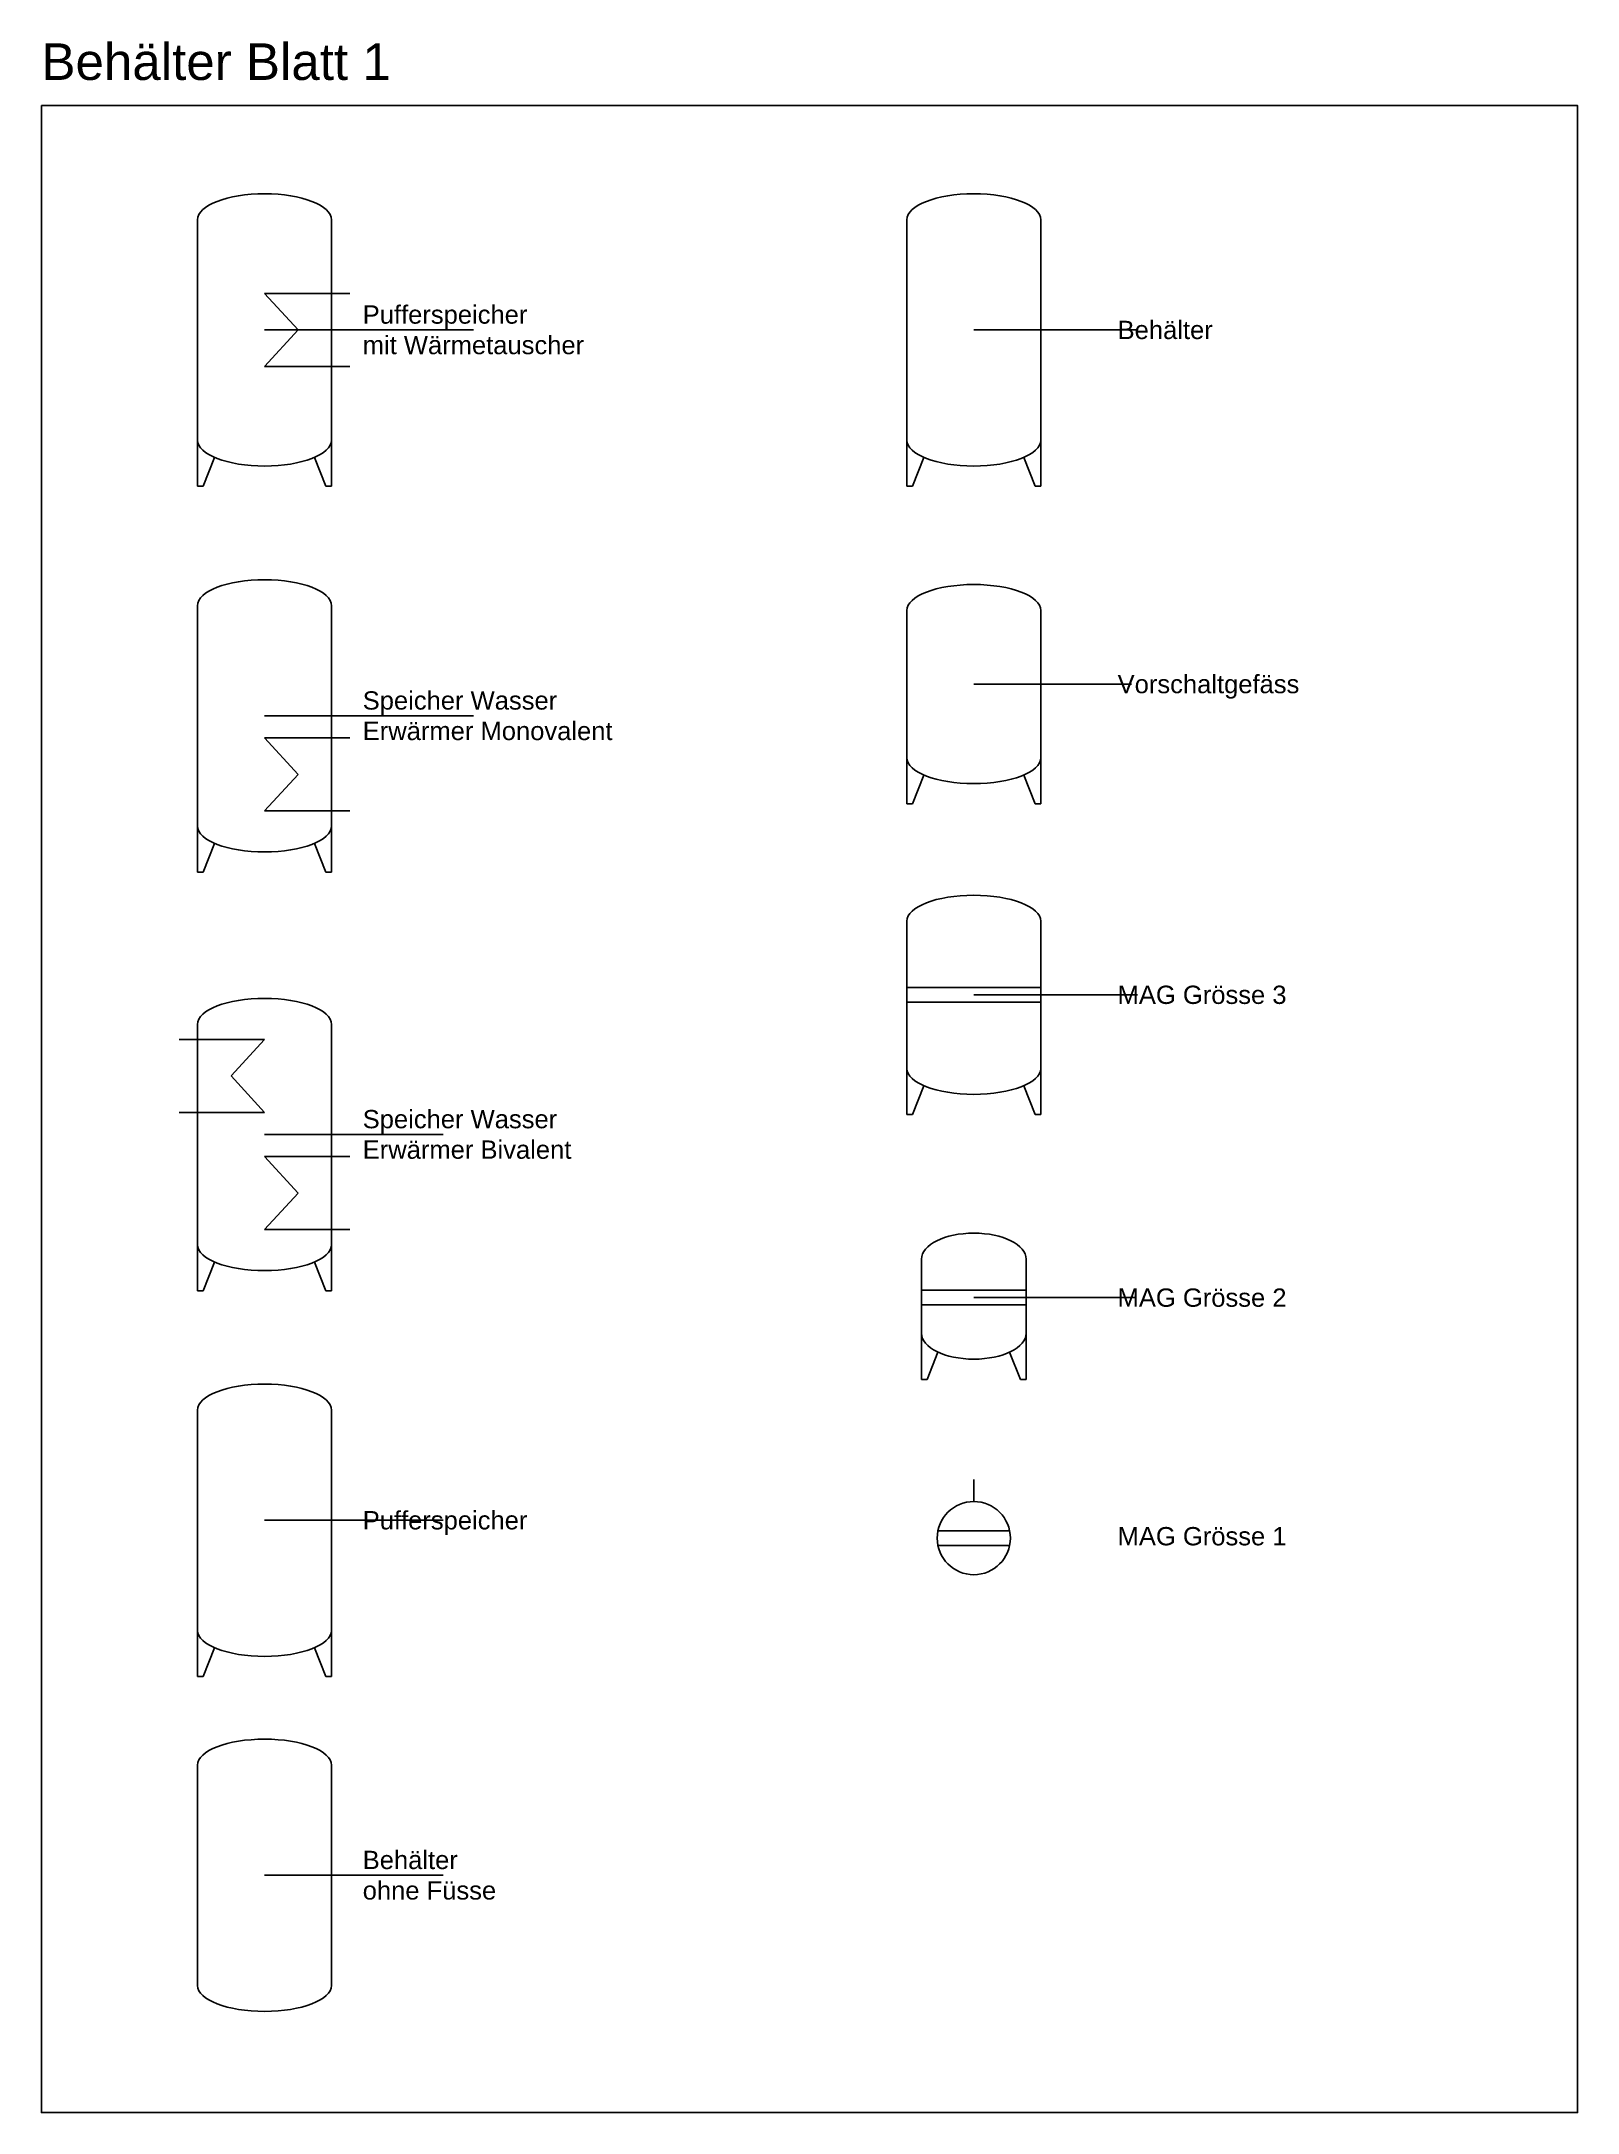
# Model space of a CAD drawing. Header units: millimetres. Extents: x 5800 to 16300, y -37466 to 14488.
# Drawn here: x 5800 to 16300, y 330 to 14488 of the extents above; entities that cross this region are included whole.
import ezdxf
from ezdxf.enums import TextEntityAlignment as Align

# ---------------------------------------------------------------- set-up
doc = ezdxf.new("R2010")
doc.units = ezdxf.units.MM
doc.styles.get("Standard").update_dxf_attribs({"font": 'arial.ttf'})

msp = doc.modelspace()

# ---------------------------------------------------------------- texts
at = {"color": 7}
for s, p in [('Behälter', (13156, 12516)), ('Vorschaltgefäss', (13156, 10095)), ('MAG Grösse 3', (13156, 7971)), ('MAG Grösse 2', (13156, 5901)), ('Pufferspeicher', (7996, 4379)), ('MAG Grösse 1', (13156, 4270))]:
    msp.add_text(s, height=125, dxfattribs=at).set_placement(p, align=Align.MIDDLE_LEFT)
at = {"insert": (5800, 14348), "char_height": 250, "attachment_point": 4}
msp.add_mtext_dynamic_manual_height_columns('Behälter Blatt 1', width=4100.87, gutter_width=12.5, heights=[0], dxfattribs=at)
at = {"color": 7, "char_height": 125, "attachment_point": 4}
for s, insert, width in [('Pufferspeicher \\Pmit Wärmetauscher', (7996, 12516), 2690.57), ('Speicher Wasser \\PErwärmer Monovalent', (7996, 9878), 3086.12), ('Speicher Wasser \\PErwärmer Bivalent', (7996, 7016), 2804.57), ('Behälter \\Pohne Füsse', (7996, 1952), 1611.44)]:
    msp.add_mtext(s, dxfattribs=dict(at, insert=insert, width=width))

# ---------------------------------------------------------------- blocks, each defined once
blk = doc.blocks.new('Speicher Wasser Erwärmer Monovalent')
for p, q in [((-458, -791), (-458, 753)), ((-458, -1069), (-458, 753)), ((458, 753), (458, -1069)), ((0, -150), (583, -150)), ((0, -150), (229, -400)), ((229, -400), (0, -650)), ((0, -650), (583, -650)), ((-419, -1069), (-341, -872)), ((419, -1069), (341, -872)), ((-419, -1069), (-458, -1069)), ((419, -1069), (458, -1069))]:
    blk.add_line(p, q)
blk.add_ellipse((0, 753), major_axis=(-458, 0), ratio=0.388015, start_param=3.141593, end_param=6.283185)
at = {"extrusion": (0, 0, -1)}
blk.add_ellipse((0, -753), major_axis=(-458, 0), ratio=0.388015, start_param=3.141593, end_param=6.283185, dxfattribs=at)
blk = doc.blocks.new('Speicher Wasser Erwärmer Bivalent')
for p, q in [((-458, -791), (-458, 753)), ((-458, -1069), (-458, 753)), ((458, 753), (458, -1069)), ((0, 650), (-583, 650)), ((-229, 400), (0, 650)), ((0, 150), (-229, 400)), ((0, 150), (-583, 150)), ((0, -150), (583, -150)), ((0, -150), (229, -400)), ((229, -400), (0, -650)), ((0, -650), (583, -650)), ((-419, -1069), (-341, -872)), ((419, -1069), (341, -872)), ((-419, -1069), (-458, -1069)), ((419, -1069), (458, -1069))]:
    blk.add_line(p, q)
blk.add_ellipse((0, 753), major_axis=(-458, 0), ratio=0.388015, start_param=3.141593, end_param=6.283185)
at = {"extrusion": (0, 0, -1)}
blk.add_ellipse((0, -753), major_axis=(-458, 0), ratio=0.388015, start_param=3.141593, end_param=6.283185, dxfattribs=at)
blk = doc.blocks.new('Pufferspeicher')
for p, q in [((-458, -791), (-458, 753)), ((-458, -1069), (-458, 753)), ((458, 753), (458, -1069)), ((-419, -1069), (-341, -872)), ((419, -1069), (341, -872)), ((-419, -1069), (-458, -1069)), ((419, -1069), (458, -1069))]:
    blk.add_line(p, q)
blk.add_ellipse((0, 753), major_axis=(-458, 0), ratio=0.388015, start_param=3.141593, end_param=6.283185)
at = {"extrusion": (0, 0, -1)}
blk.add_ellipse((0, -753), major_axis=(-458, 0), ratio=0.388015, start_param=3.141593, end_param=6.283185, dxfattribs=at)
blk = doc.blocks.new('Behälter')
for p, q in [((-458, -791), (-458, 753)), ((-458, -1069), (-458, 753)), ((458, 753), (458, -1069)), ((-419, -1069), (-341, -872)), ((419, -1069), (341, -872)), ((-419, -1069), (-458, -1069)), ((419, -1069), (458, -1069))]:
    blk.add_line(p, q)
blk.add_ellipse((0, 753), major_axis=(-458, 0), ratio=0.388015, start_param=3.141593, end_param=6.283185)
at = {"extrusion": (0, 0, -1)}
blk.add_ellipse((0, -753), major_axis=(-458, 0), ratio=0.388015, start_param=3.141593, end_param=6.283185, dxfattribs=at)
blk = doc.blocks.new('Vorschaltgefäss')
for p, q in [((-458, -541), (-458, 503)), ((-458, -819), (-458, 503)), ((458, 503), (458, -819)), ((-419, -819), (-341, -622)), ((419, -819), (341, -622)), ((-419, -819), (-458, -819)), ((419, -819), (458, -819))]:
    blk.add_line(p, q)
blk.add_ellipse((0, 503), major_axis=(-458, 0), ratio=0.388015, start_param=3.141593, end_param=6.283185)
at = {"extrusion": (0, 0, -1)}
blk.add_ellipse((0, -503), major_axis=(-458, 0), ratio=0.388015, start_param=3.141593, end_param=6.283185, dxfattribs=at)
blk = doc.blocks.new('MAG Grösse 3')
for p, q in [((-458, -541), (-458, 503)), ((-458, -819), (-458, 503)), ((458, 503), (458, -819)), ((-458, 50), (458, 50)), ((-458, -50), (458, -50)), ((-419, -819), (-341, -622)), ((419, -819), (341, -622)), ((-419, -819), (-458, -819)), ((419, -819), (458, -819))]:
    blk.add_line(p, q)
blk.add_ellipse((0, 503), major_axis=(-458, 0), ratio=0.388015, start_param=3.141593, end_param=6.283185)
at = {"extrusion": (0, 0, -1)}
blk.add_ellipse((0, -503), major_axis=(-458, 0), ratio=0.388015, start_param=3.141593, end_param=6.283185, dxfattribs=at)
blk = doc.blocks.new('MAG Grösse 2')
for p, q in [((-358, -281), (-358, 263)), ((-358, -559), (-358, 263)), ((358, 263), (358, -559)), ((-358, 50), (358, 50)), ((-358, -50), (358, -50)), ((-319, -559), (-245, -373)), ((319, -559), (245, -373)), ((-319, -559), (-358, -559)), ((319, -559), (358, -559))]:
    blk.add_line(p, q)
blk.add_ellipse((0, 263), major_axis=(-358, 0), ratio=0.496258, start_param=3.141593, end_param=6.283185)
at = {"extrusion": (0, 0, -1)}
blk.add_ellipse((0, -243), major_axis=(-358, 0), ratio=0.496258, start_param=3.141593, end_param=6.283185, dxfattribs=at)
blk = doc.blocks.new('MAG Grösse 1')
for p, q in [((0, -150), (0, 0)), ((245, -350), (-245, -350)), ((245, -450), (-245, -450))]:
    blk.add_line(p, q)
blk.add_circle((0, -400), 250)
blk = doc.blocks.new('Pufferspeicher mit Wärmetauscher')
for p, q in [((-458, -791), (-458, 753)), ((-458, -1069), (-458, 753)), ((458, 753), (458, -1069)), ((0, 250), (583, 250)), ((0, 250), (229, 0)), ((229, 0), (0, -250)), ((0, -250), (583, -250)), ((-419, -1069), (-341, -872)), ((419, -1069), (341, -872)), ((-419, -1069), (-458, -1069)), ((419, -1069), (458, -1069))]:
    blk.add_line(p, q)
blk.add_ellipse((0, 753), major_axis=(-458, 0), ratio=0.388015, start_param=3.141593, end_param=6.283185)
at = {"extrusion": (0, 0, -1)}
blk.add_ellipse((0, -753), major_axis=(-458, 0), ratio=0.388015, start_param=3.141593, end_param=6.283185, dxfattribs=at)
blk = doc.blocks.new('Behälter ohne Füsse')
for p, q in [((-458, -753), (-458, 753)), ((-458, -753), (-458, 753)), ((458, 753), (458, -753))]:
    blk.add_line(p, q)
blk.add_ellipse((0, 753), major_axis=(-458, 0), ratio=0.388015, start_param=3.141593, end_param=6.283185)
at = {"extrusion": (0, 0, -1)}
blk.add_ellipse((0, -753), major_axis=(-458, 0), ratio=0.388015, start_param=3.141593, end_param=6.283185, dxfattribs=at)

# ---------------------------------------------------------------- linework, layer by layer
for p, q in [((7325, 12516), (8754, 12516)), ((12173, 12516), (13291, 12516)), ((12173, 10095), (13252, 10095)), ((7325, 9878), (8754, 9878)), ((12173, 7971), (13293, 7971)), ((7325, 7016), (8546, 7016)), ((12173, 5901), (13272, 5901)), ((7325, 4379), (8546, 4379)), ((7325, 1952), (8546, 1952))]:
    msp.add_line(p, q)
msp.add_lwpolyline([(5800, 14050), (5800, 330), (16300, 330), (16300, 14050), (5800, 14050)])

# ---------------------------------------------------------------- block references
for name, p in [('Pufferspeicher mit Wärmetauscher', (7325, 12516)), ('Behälter', (12173, 12516)), ('Speicher Wasser Erwärmer Monovalent', (7325, 9878)), ('Vorschaltgefäss', (12173, 10095)), ('MAG Grösse 3', (12173, 7971)), ('Speicher Wasser Erwärmer Bivalent', (7325, 7016)), ('MAG Grösse 2', (12173, 5901)), ('Pufferspeicher', (7325, 4379)), ('MAG Grösse 1', (12173, 4657)), ('Behälter ohne Füsse', (7325, 1952))]:
    msp.add_blockref(name, p)

msp.set_redraw_order([(e.dxf.handle, doc.entitydb.next_handle()) for e in msp.query("TEXT MTEXT ATTDEF DIMENSION ARC_DIMENSION")])  # texts and dimensions are drawn at this point

doc.saveas('drawing.dxf')
